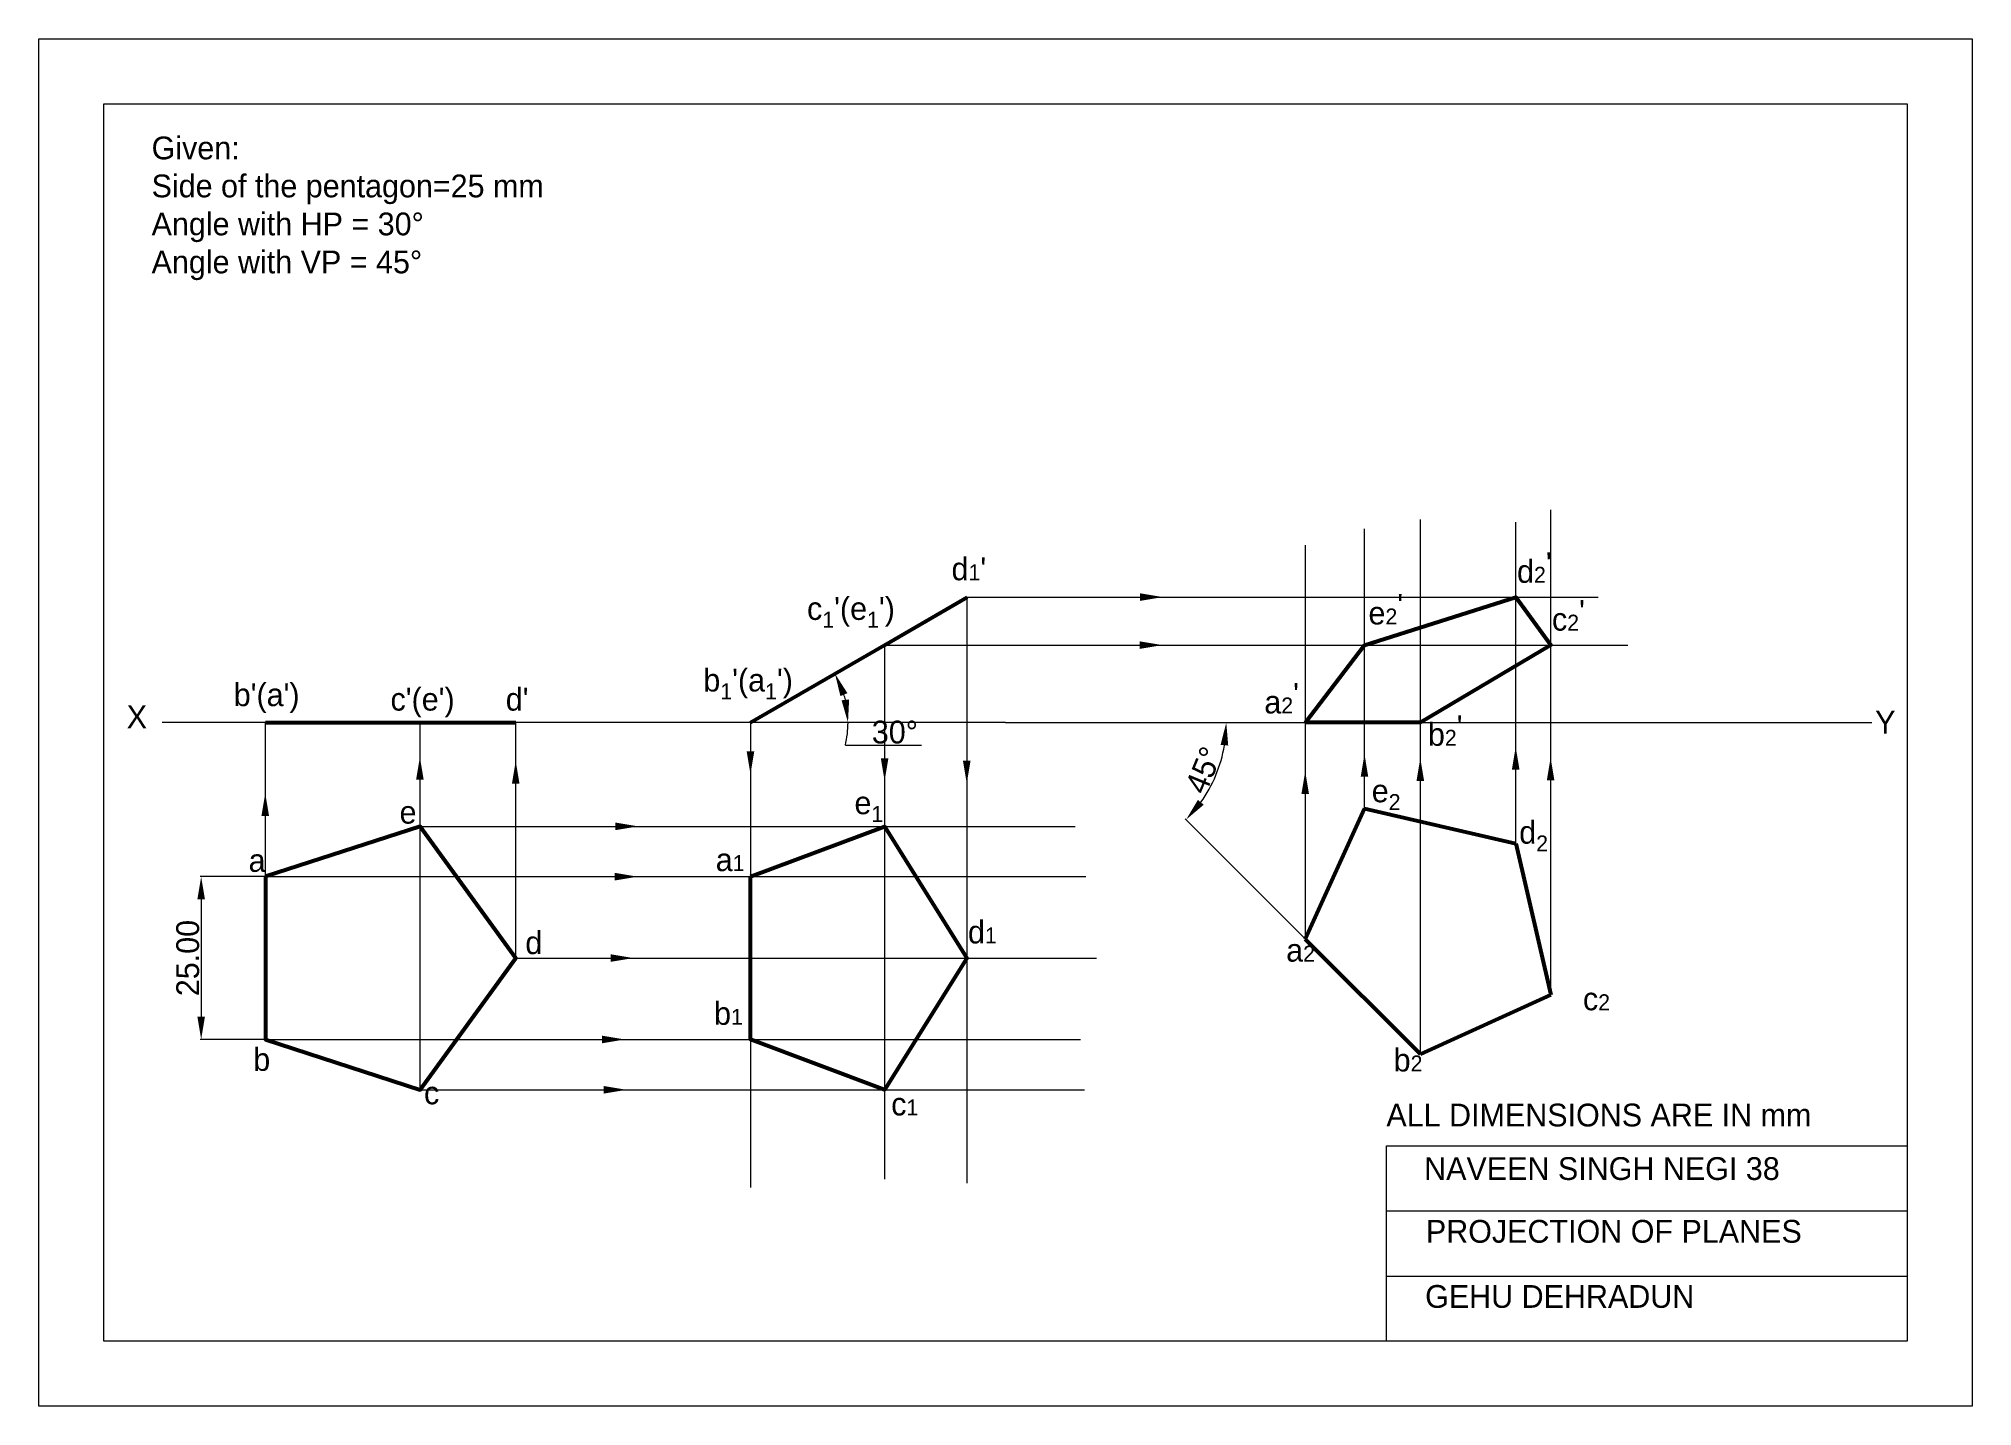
# Model space of a CAD drawing. Header units: millimetres. Extents: x 1525 to 5146, y 2068 to 2478.
# Drawn here: x 4848.7 to 5145.7, y 2266.5 to 2476.5 of the extents above; entities that cross this region are included whole.
import ezdxf

# ---------------------------------------------------------------- set-up
doc = ezdxf.new("R2010")
doc.units = ezdxf.units.MM
for name, color, linetype, lineweight in [('CL', 250, 'Continuous', 35), ('CL PRINT', 250, 'Continuous', 53), ('ML', 250, 'Continuous', 13)]:
    doc.layers.add(name, color=color, linetype=linetype, lineweight=lineweight)
doc.styles.get("Standard").update_dxf_attribs({"font": 'comicbd.ttf', "height": 3.5})
doc.dimstyles.get("Standard").update_dxf_attribs({"dimtxt": 3.5, "dimasz": 3.5, "dimexe": 0.18, "dimexo": 0.0625, "dimgap": 0.09, "dimtad": 1, "dimtoh": 1, "dimzin": 0, "dimdsep": 46, "dimtxsty": 'Standard', "dimcen": 0.09, "dimclrd": 1, "dimclre": 1, "dimclrt": 7, "dimadec": 0, "dimazin": 0, "dimtfac": 1, "dimtofl": 0, "dimtmove": 0, "dimatfit": 3, "dimfxl": 1, "dimtolj": 1, "dimtzin": 0, "dimlwd": 13, "dimlwe": 13, "dimarcsym": 0})

msp = doc.modelspace()

# ---------------------------------------------------------------- texts
at = {"layer": 'ML', "char_height": 3.5, "attachment_point": 1}
for s, width, heights, insert in [('Given:\\PSide of the pentagon=25 mm\\PAngle with HP = 30%%D\\PAngle with VP = 45%%D', 74.11687, [28.95], (4866.055, 2461.462)), ("d{\\A1;\\H0.7x;\\S^ 1;}'", 8.46539, [0], (4988.924, 2396.832)), ("d{\\A1;\\H0.7x;\\S^ 2;\\H1.42857x;'}", 5.32855, [0], (5075.779, 2396.442)), ("\\A1;c{\\H0.7x;\\S^ 1;}'(e{\\H0.7x;\\S^ 1;}')", 8.46539, [0], (4966.73, 2390.743)), ("e{\\A1;\\H0.7x;\\S^ 2;\\H1.42857x;'}", 5.32855, [0], (5052.96, 2390.043)), ("c{\\A1;\\H0.7x;\\S^ 2;\\H1.42857x;'}", 5.32855, [0], (5081.148, 2389.094)), ("\\A1;b{\\H0.7x;\\S^ 1;}'(a{\\H0.7x;\\S^ 1;}')", 8.46539, [0], (4950.802, 2379.749)), ("b'(a')", 8.46539, [0], (4878.672, 2377.504)), ("c'(e')", 8.46539, [0], (4902.753, 2376.817)), ("d'", 8.46539, [0], (4920.453, 2376.817)), ("a{\\A1;\\H0.7x;\\S^ 2;\\H1.42857x;'}", 5.32855, [0], (5036.961, 2376.376)), ('X', 8.99244, [0], (4862.229, 2374.101)), ('Y', 4.05835, [0], (5130.785, 2373.288)), ("b{\\A1;\\H0.7x;\\S^ 2;\\H1.42857x;'}", 5.32855, [0], (5062.092, 2371.413)), ('\\A1;e{\\H0.7x;\\S^ 2;}', 6.39821, [0], (5053.461, 2362.739)), ('e', 2.88576, [0], (4904.144, 2359.461)), ('\\A1;e{\\H0.7x;\\S^ 1;}', 6.39821, [0], (4974.012, 2360.908)), ('\\A1;d{\\H0.7x;\\S^ 2;}', 5.32855, [0], (5076.12, 2356.383)), ('a', 2.88576, [0], (4880.958, 2352.057)), ('a{\\A1;\\H0.7x;\\S^ 1;}', 5.32855, [0], (4952.703, 2352.17)), ('d{\\A1;\\H0.7x;\\S^ 1;}', 5.32855, [0], (4991.442, 2341.071)), ('d', 2.88576, [0], (4923.458, 2339.428)), ('a{\\A1;\\H0.7x;\\S^ 2;}', 5.32855, [0], (5040.319, 2338.275)), ('b{\\A1;\\H0.7x;\\S^ 1;}', 5.32855, [0], (4952.449, 2328.571)), ('c{\\A1;\\H0.7x;\\S^ 2;}', 5.32855, [0], (5085.904, 2330.804)), ('b', 2.88576, [0], (4881.677, 2321.503)), ('b{\\A1;\\H0.7x;\\S^ 2;}', 5.32855, [0], (5056.827, 2321.408)), ('c', 2.88576, [0], (4907.9, 2316.364)), ('c{\\A1;\\H0.7x;\\S^ 1;}', 5.32855, [0], (4979.654, 2314.654)), ('ALL DIMENSIONS ARE IN mm', 80, [0], (5055.711, 2312.966)), ('NAVEEN SINGH NEGI 38', 66.57726, [0], (5061.51, 2304.746)), ('PROJECTION OF PLANES', 66.09754, [0], (5061.779, 2295.11)), ('GEHU DEHRADUN', 64.0029, [0], (5061.663, 2285.112))]:
    msp.add_mtext_dynamic_manual_height_columns(s, width=width, gutter_width=17.5, heights=heights, dxfattribs=dict(at, insert=insert))

# ---------------------------------------------------------------- blocks, each defined once
blk = doc.blocks.new('*D65')
at = {"layer": 'Defpoints', "color": 0, "transparency": 16777216}
for p in [(4883.55, 2347.82), (4873.67, 2322.82), (4883.55, 2322.82)]:
    blk.add_point(p, dxfattribs=at)
at = {"layer": 'ML', "color": 1, "linetype": 'Continuous', "lineweight": 13, "transparency": 16777216}
for p, q in [((4883.49, 2347.82), (4873.49, 2347.82)), ((4873.67, 2344.32), (4873.67, 2326.32)), ((4883.49, 2322.82), (4873.49, 2322.82))]:
    blk.add_line(p, q, dxfattribs=at)
at = {"layer": 'ML', "color": 1, "transparency": 16777216}
for points in [[(4873.09, 2344.32), (4874.25, 2344.32), (4873.67, 2347.82)], [(4873.09, 2326.32), (4874.25, 2326.32), (4873.67, 2322.82)]]:
    blk.add_solid(points, dxfattribs=at)
at = {"layer": 'ML', "color": 7, "transparency": 16777216, "insert": (4871.62, 2335.32), "char_height": 3.5, "attachment_point": 5, "rotation": 90}
blk.add_mtext('\\A1;25.00', dxfattribs=at)
blk = doc.blocks.new('*D66')
at = {"layer": 'CL', "color": 1, "linetype": 'Continuous', "lineweight": 13, "transparency": 16777216}
blk.add_line((4972.61, 2368.01), (4984.33, 2368.01), dxfattribs=at)
for start, end in [(13.408, 16.592), (346.592, 360)]:
    blk.add_arc((4958.03, 2371.49), 14.99, start, end, dxfattribs=at)
at = {"layer": 'CL', "color": 1, "transparency": 16777216}
for points in [[(4971.86, 2375.54), (4972.93, 2376), (4971.01, 2378.99)], [(4973.19, 2375.03), (4972.03, 2374.9), (4973.02, 2371.49)]]:
    blk.add_solid(points, dxfattribs=at)
at = {"layer": 'Defpoints', "color": 0, "transparency": 16777216}
for p in [(4978.62, 2383.38), (4972.12, 2376.62), (4867.7, 2371.49), (4958.03, 2371.49), (4997.21, 2371.49)]:
    blk.add_point(p, dxfattribs=at)
at = {"layer": 'CL', "color": 7, "transparency": 16777216, "insert": (4980.22, 2370), "char_height": 3.5, "attachment_point": 5}
blk.add_mtext('\\A1;30°', dxfattribs=at)
blk = doc.blocks.new('*D72')
at = {"layer": 'Defpoints', "color": 0, "transparency": 16777216}
for p in [(4997.21, 2371.49), (5130.28, 2371.49), (5028.3, 2360.94), (5043.26, 2338.24), (5060.94, 2320.57)]:
    blk.add_point(p, dxfattribs=at)
at = {"layer": 'ML', "color": 1, "linetype": 'Continuous', "lineweight": 13, "transparency": 16777216}
blk.add_line((5043.22, 2338.29), (5024.81, 2356.69), dxfattribs=at)
blk.add_arc((5010.02, 2371.49), 21.11, 324.5107, 350.4893, dxfattribs=at)
at = {"layer": 'ML', "color": 1, "transparency": 16777216}
for points in [[(5030.25, 2368.05), (5031.42, 2367.95), (5031.12, 2371.49)], [(5027.65, 2358.86), (5026.76, 2359.61), (5024.94, 2356.56)]]:
    blk.add_solid(points, dxfattribs=at)
at = {"layer": 'ML', "color": 7, "transparency": 16777216, "insert": (5027.66, 2364.18), "char_height": 3.5, "attachment_point": 5, "rotation": 67.5}
blk.add_mtext('\\A1;45°', dxfattribs=at)

# ---------------------------------------------------------------- dimensions: what is measured, and where the dimension line sits
at = {"layer": 'CL'}
dim = msp.add_angular_dim_2l(base=(4972.118, 2376.617), line1=((4997.211, 2371.49), (4867.703, 2371.49)), line2=((4958.031, 2371.49), (4978.622, 2383.378)), dimstyle='Standard', dxfattribs=at)
dim.commit()
dim.dimension.update_dxf_attribs({"geometry": '*D66', "text_midpoint": (4980.22, 2370)})
at = {"layer": 'ML'}
dim = msp.add_angular_dim_2l(base=(5028.297, 2360.935), line1=((4997.211, 2371.49), (5130.283, 2371.49)), line2=((5060.938, 2320.567), (5043.261, 2338.245)), dimstyle='Standard', dxfattribs=at)
dim.commit()
dim.dimension.update_dxf_attribs({"geometry": '*D72', "text_midpoint": (5027.659, 2364.182)})
dim = msp.add_aligned_dim(p1=(4883.548, 2347.82), p2=(4883.548, 2322.82), distance=-9.878, dimstyle='Standard', dxfattribs=at)
dim.commit()
dim.dimension.update_dxf_attribs({"geometry": '*D65', "text_midpoint": (4871.616, 2335.32)})

# ---------------------------------------------------------------- linework, layer by layer
at = {"layer": 'CL', "color": 1}
for points in [[(5017.881, 2391.329), (5017.881, 2390.162), (5021.381, 2390.745)], [(5017.803, 2383.959), (5017.803, 2382.793), (5021.303, 2383.376)], [(5074.99, 2364.24), (5076.157, 2364.24), (5075.574, 2367.74)], [(4906.681, 2362.71), (4907.848, 2362.71), (4907.264, 2366.21)], [(4921.402, 2362.082), (4922.569, 2362.082), (4921.986, 2365.582)], [(4958.622, 2367.069), (4957.455, 2367.069), (4958.038, 2363.569)], [(4979.225, 2366.013), (4978.059, 2366.013), (4978.642, 2362.513)], [(4991.841, 2365.609), (4990.675, 2365.609), (4991.258, 2362.109)], [(5051.765, 2363.148), (5052.931, 2363.148), (5052.348, 2366.648)], [(5060.339, 2362.516), (5061.506, 2362.516), (5060.923, 2366.016)], [(5080.356, 2362.597), (5081.523, 2362.597), (5080.939, 2366.097)], [(5042.663, 2360.499), (5043.829, 2360.499), (5043.246, 2363.999)], [(4882.93, 2357.148), (4884.097, 2357.148), (4883.514, 2360.648)], [(4937.3, 2356.127), (4937.3, 2354.96), (4940.8, 2355.544)], [(4937.204, 2348.403), (4937.204, 2347.236), (4940.704, 2347.82)], [(4936.547, 2335.902), (4936.547, 2334.735), (4940.047, 2335.319)], [(4935.247, 2323.404), (4935.247, 2322.237), (4938.747, 2322.82)], [(4935.495, 2315.67), (4935.495, 2314.503), (4938.995, 2315.087)]]:
    msp.add_solid(points, dxfattribs=at)
at = {"layer": 'CL PRINT'}
for p, q in [((5043.261, 2338.245), (5052.358, 2358.267)), ((5052.358, 2358.267), (5075.593, 2352.899)), ((5075.593, 2352.899), (5080.961, 2329.664)), ((5060.938, 2320.567), (5043.261, 2338.245)), ((5080.961, 2329.664), (5060.938, 2320.567))]:
    msp.add_line(p, q, dxfattribs=at)
for points in [[(4958.031, 2371.49), (4978.622, 2383.378), (4991.348, 2390.726)], [(5043.274, 2371.49), (5052.358, 2383.378), (5075.593, 2390.726), (5080.961, 2383.378), (5060.938, 2371.49), (5043.274, 2371.49)], [(4883.548, 2371.49), (4907.324, 2371.49), (4922.019, 2371.49)], [(4958.031, 2347.82), (4978.622, 2355.545), (4991.256, 2335.32), (4978.622, 2315.094), (4958.031, 2322.82), (4958.031, 2347.82)]]:
    msp.add_lwpolyline(points, dxfattribs=at)
msp.add_lwpolyline([(4883.548, 2347.82), (4883.548, 2322.82), (4907.324, 2315.094), (4922.019, 2335.32), (4907.324, 2355.545)], close=True, dxfattribs=at)
at = {"layer": 'ML'}
for p, q in [((5080.961, 2329.664), (5080.961, 2404.132)), ((5052.358, 2358.267), (5052.358, 2401.218)), ((5060.938, 2320.567), (5060.938, 2402.675)), ((5075.593, 2352.899), (5075.593, 2402.238)), ((5043.274, 2338.275), (5043.274, 2398.741)), ((4991.256, 2390.672), (4991.256, 2300.731)), ((4991.348, 2390.726), (5088.255, 2390.726)), ((4978.622, 2383.378), (4978.622, 2301.391)), ((4978.622, 2383.378), (5092.776, 2383.378)), ((4997.211, 2371.49), (4867.703, 2371.49)), ((4883.548, 2347.82), (4883.548, 2371.49)), ((4907.324, 2315.094), (4907.324, 2371.49)), ((4922.019, 2335.32), (4922.019, 2371.49)), ((4958.031, 2371.49), (4958.031, 2300.072)), ((4997.211, 2371.49), (5130.283, 2371.49)), ((4907.324, 2355.545), (5007.891, 2355.545)), ((4883.548, 2347.82), (5009.551, 2347.82)), ((4922.019, 2335.32), (5011.211, 2335.32)), ((4883.548, 2322.82), (5008.721, 2322.82)), ((4907.324, 2315.094), (5009.344, 2315.094)), ((5055.711, 2276.49), (5055.711, 2306.49)), ((5055.711, 2306.49), (5135.711, 2306.49)), ((5135.711, 2306.49), (5135.711, 2276.49)), ((5055.711, 2296.49), (5135.711, 2296.49)), ((5055.711, 2286.49), (5135.711, 2286.49)), ((5135.711, 2276.49), (5055.711, 2276.49))]:
    msp.add_line(p, q, dxfattribs=at)
for points in [[(4848.711, 2476.49), (5145.711, 2476.49), (5145.711, 2266.49), (4848.711, 2266.49)], [(4858.711, 2466.49), (5135.711, 2466.49), (5135.711, 2276.49), (4858.711, 2276.49)]]:
    msp.add_lwpolyline(points, close=True, dxfattribs=at)

msp.set_redraw_order([(e.dxf.handle, doc.entitydb.next_handle()) for e in msp.query("TEXT MTEXT ATTDEF DIMENSION ARC_DIMENSION")])  # texts and dimensions are drawn at this point

doc.saveas('drawing.dxf')
